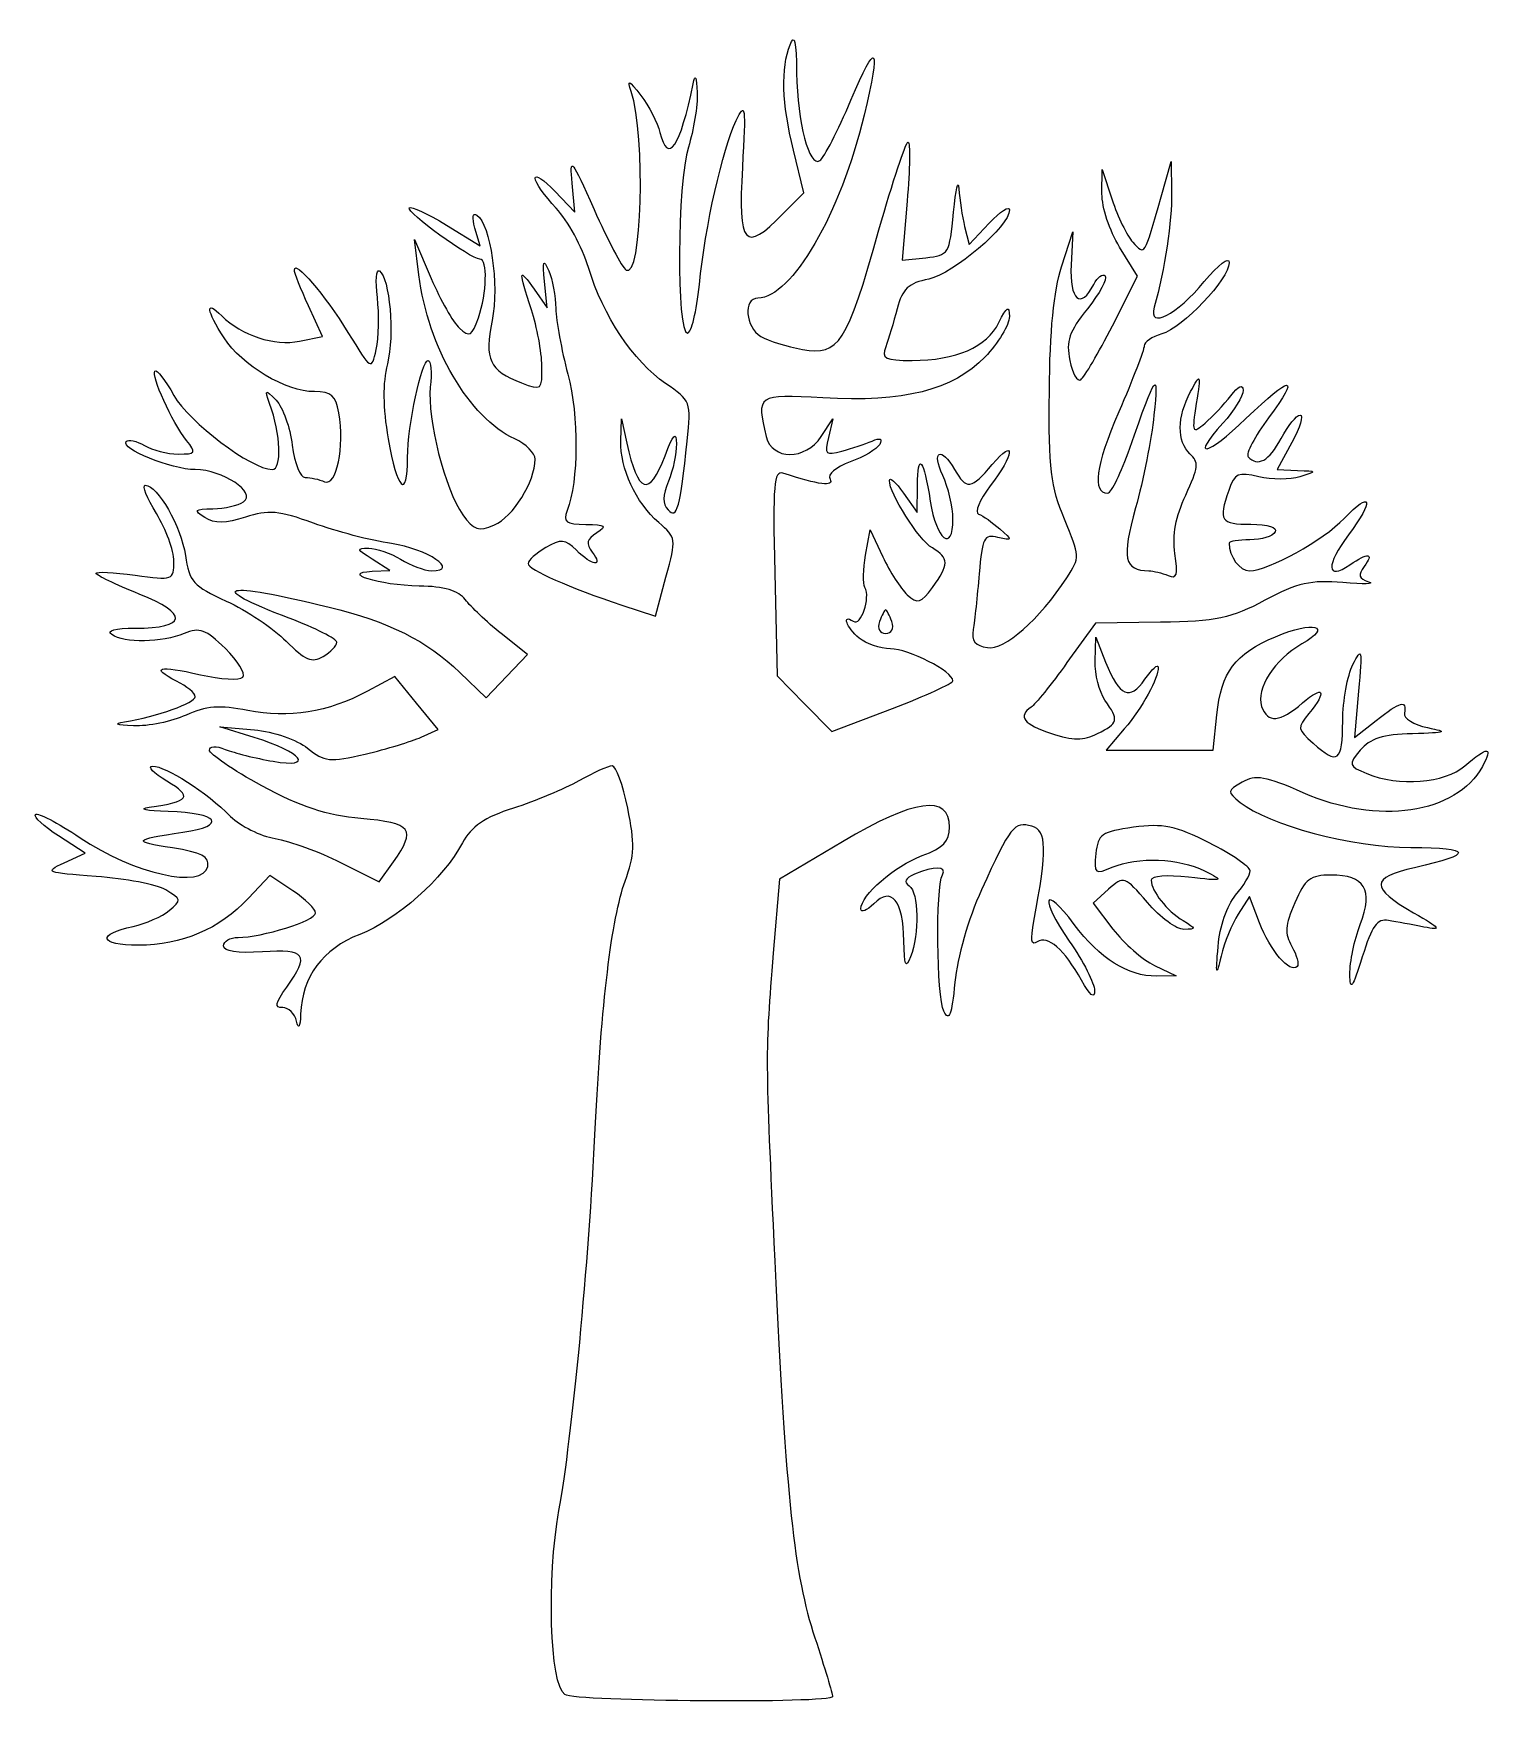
# Model space of a CAD drawing. Header units: centimetres. Extents: x -13.2 to 3.1, y -11.6 to 7.1.
import ezdxf

# ---------------------------------------------------------------- set-up
doc = ezdxf.new("R2010")
doc.units = ezdxf.units.CM
doc.header["$MEASUREMENT"] = 0
doc.layers.add('Layer 1', color=7, linetype='Continuous')

msp = doc.modelspace()

# ---------------------------------------------------------------- linework, layer by layer
at = {"layer": 'Layer 1'}
for points, knots in [([(-4.30836, -11.4746), (-4.30836, -11.44419), (-4.39742, -11.14754), (-4.50627, -10.81537), (-4.50627, -10.81537), (-4.74059, -10.10034), (-4.826, -9.29738), (-4.95406, -6.60597), (-4.95406, -6.60597), (-5.06309, -4.31445), (-5.06327, -4.27788), (-4.97076, -3.16582), (-4.97076, -3.16582), (-4.97076, -3.16582), (-4.90203, -2.33962), (-4.90203, -2.33962), (-4.90203, -2.33962), (-4.90203, -2.33962), (-4.1969, -1.9197), (-4.1969, -1.9197), (-4.1969, -1.9197), (-3.39608, -1.4428), (-3.0023, -1.389), (-3.0023, -1.75648), (-3.0023, -1.75648), (-3.0023, -1.91522), (-3.06999, -1.98624), (-3.30664, -2.0758), (-3.30664, -2.0758), (-3.61854, -2.19383), (-3.99175, -2.51761), (-3.99175, -2.67018), (-3.99175, -2.67018), (-3.99175, -2.71718), (-3.92715, -2.69127), (-3.84819, -2.61262), (-3.84819, -2.61262), (-3.64954, -2.41472), (-3.51839, -2.57689), (-3.51125, -3.02923), (-3.51125, -3.02923), (-3.50688, -3.30616), (-3.49105, -3.34461), (-3.43766, -3.20785), (-3.43766, -3.20785), (-3.33663, -2.94906), (-3.3451, -2.48663), (-3.45219, -2.41378), (-3.45219, -2.41378), (-3.5166, -2.36996), (-3.49804, -2.32942), (-3.39282, -2.28406), (-3.39282, -2.28406), (-3.17309, -2.18934), (-3.02486, -2.19218), (-3.07981, -2.29005), (-3.07981, -2.29005), (-3.15891, -2.43093), (-3.14597, -3.65349), (-3.06367, -3.81538), (-3.06367, -3.81538), (-3.00382, -3.93311), (-2.97664, -3.86067), (-2.94198, -3.49105), (-2.94198, -3.49105), (-2.91593, -3.21322), (-2.7918, -2.78324), (-2.64374, -2.458), (-2.64374, -2.458), (-2.31836, -1.74324), (-2.27748, -1.69154), (-2.08201, -1.74781), (-2.08201, -1.74781), (-1.91196, -1.79676), (-1.9073, -2.00155), (-2.05795, -2.80635), (-2.05795, -2.80635), (-2.09847, -3.02284), (-2.08833, -3.08493), (-2.02002, -3.03846), (-2.02002, -3.03846), (-1.90512, -2.96029), (-1.71715, -3.12399), (-1.52539, -3.46924), (-1.52539, -3.46924), (-1.43124, -3.63875), (-1.3801, -3.67938), (-1.37991, -3.58483), (-1.37991, -3.58483), (-1.37975, -3.50464), (-1.50672, -3.25573), (-1.66207, -3.03169), (-1.66207, -3.03169), (-2.00051, -2.54363), (-1.95375, -2.38217), (-1.60777, -2.8442), (-1.60777, -2.8442), (-1.32378, -3.22345), (-1.00089, -3.42703), (-0.69094, -3.42226), (-0.69094, -3.42226), (-0.69094, -3.42226), (-0.46933, -3.41885), (-0.46933, -3.41885), (-0.46933, -3.41885), (-0.46933, -3.41885), (-0.71072, -3.30311), (-0.71072, -3.30311), (-0.71072, -3.30311), (-0.84348, -3.23945), (-1.05212, -3.05655), (-1.17434, -2.89665), (-1.17434, -2.89665), (-1.17434, -2.89665), (-1.39657, -2.60593), (-1.39657, -2.60593), (-1.39657, -2.60593), (-1.39657, -2.60593), (-1.22297, -2.45119), (-1.22297, -2.45119), (-1.22297, -2.45119), (-1.05323, -2.29989), (-1.04359, -2.30319), (-0.78958, -2.59967), (-0.78958, -2.59967), (-0.64669, -2.76644), (-0.46275, -2.90169), (-0.38082, -2.90024), (-0.38082, -2.90024), (-0.24041, -2.89774), (-0.24095, -2.89211), (-0.39017, -2.80228), (-0.39017, -2.80228), (-0.57201, -2.6928), (-0.74637, -2.47205), (-0.74637, -2.35131), (-0.74637, -2.35131), (-0.74637, -2.30367), (-0.57044, -2.28891), (-0.3308, -2.31645), (-0.3308, -2.31645), (0.06929, -2.36243), (0.07592, -2.35978), (-0.1527, -2.24539), (-0.1527, -2.24539), (-0.43673, -2.10327), (-0.89464, -2.08569), (-1.18183, -2.20589), (-1.18183, -2.20589), (-1.37801, -2.28799), (-1.38868, -2.27912), (-1.36508, -2.05341), (-1.36508, -2.05341), (-1.34239, -1.83636), (-1.30269, -1.80859), (-0.94425, -1.75902), (-0.94425, -1.75902), (-0.61694, -1.71376), (-0.47042, -1.7439), (-0.0973, -1.93328), (-0.0973, -1.93328), (0.15084, -2.05923), (0.35566, -2.19896), (0.35784, -2.24379), (0.35784, -2.24379), (0.36003, -2.28862), (0.28765, -2.4122), (0.19701, -2.5184), (0.19701, -2.5184), (0.0989, -2.63335), (0.01945, -2.86482), (0.00068, -3.09037), (0.00068, -3.09037), (-0.02646, -3.41651), (-0.02175, -3.43153), (0.03448, -3.19829), (0.03448, -3.19829), (0.07041, -3.04927), (0.15638, -2.83842), (0.22553, -2.72975), (0.22553, -2.72975), (0.22553, -2.72975), (0.35126, -2.53216), (0.35126, -2.53216), (0.35126, -2.53216), (0.35126, -2.53216), (0.46301, -2.82644), (0.46301, -2.82644), (0.46301, -2.82644), (0.57888, -3.13156), (0.80849, -3.39869), (0.88372, -3.31588), (0.88372, -3.31588), (0.90745, -3.28976), (0.88133, -3.18812), (0.82567, -3.09001), (0.82567, -3.09001), (0.74141, -2.94149), (0.7469, -2.85987), (0.85848, -2.6023), (0.85848, -2.6023), (0.97312, -2.33768), (1.03132, -2.29296), (1.26112, -2.29296), (1.26112, -2.29296), (1.64249, -2.29296), (1.7378, -2.45312), (1.58927, -2.8444), (1.58927, -2.8444), (1.52366, -3.01725), (1.47154, -3.26776), (1.47344, -3.40109), (1.47344, -3.40109), (1.47622, -3.59517), (1.50383, -3.55665), (1.61196, -3.20784), (1.61196, -3.20784), (1.72045, -2.85788), (1.77816, -2.77768), (1.90533, -2.80012), (1.90533, -2.80012), (1.9924, -2.81549), (2.1705, -2.84846), (2.30111, -2.87339), (2.30111, -2.87339), (2.50774, -2.91284), (2.49284, -2.89224), (2.18633, -2.71475), (2.18633, -2.71475), (1.6981, -2.43204), (1.70052, -2.3251), (2.19774, -2.2107), (2.19774, -2.2107), (2.86365, -2.05749), (2.85056, -1.98824), (2.15502, -1.9848), (2.15502, -1.9848), (1.49578, -1.98154), (0.56434, -1.73521), (0.24858, -1.48063), (0.24858, -1.48063), (0.09907, -1.36009), (0.09955, -1.35523), (0.2712, -1.25411), (0.2712, -1.25411), (0.41698, -1.16823), (0.53198, -1.18837), (0.952, -1.37334), (0.952, -1.37334), (1.78474, -1.74006), (2.66328, -1.61154), (2.9548, -1.08036), (2.9548, -1.08036), (3.0801, -0.85204), (3.01609, -0.84968), (2.75805, -1.07311), (2.75805, -1.07311), (2.53477, -1.26644), (2.01742, -1.30654), (1.66256, -1.15803), (1.66256, -1.15803), (1.45566, -1.07144), (1.45343, -1.06338), (1.59052, -0.89663), (1.59052, -0.89663), (1.69637, -0.76788), (1.84343, -0.7217), (2.17484, -0.71311), (2.17484, -0.71311), (2.55814, -0.70318), (2.58044, -0.69402), (2.34067, -0.64497), (2.34067, -0.64497), (2.18488, -0.61311), (2.07229, -0.54185), (2.08341, -0.48218), (2.08341, -0.48218), (2.11155, -0.33127), (2.04283, -0.34946), (1.76645, -0.56609), (1.76645, -0.56609), (1.76645, -0.56609), (1.524, -0.75613), (1.524, -0.75613), (1.524, -0.75613), (1.524, -0.75613), (1.57125, -0.23935), (1.57125, -0.23935), (1.57125, -0.23935), (1.6147, 0.23591), (1.60958, 0.25993), (1.50745, 0.0596), (1.50745, 0.0596), (1.44637, -0.06021), (1.39514, -0.34447), (1.3936, -0.5721), (1.3936, -0.5721), (1.39051, -1.02827), (1.34004, -1.06621), (1.06384, -0.82002), (1.06384, -0.82002), (0.88586, -0.66138), (0.88373, -0.64668), (1.01549, -0.48642), (1.01549, -0.48642), (1.22292, -0.23412), (1.18109, -0.1651), (0.94476, -0.36973), (0.94476, -0.36973), (0.69332, -0.58744), (0.55395, -0.5989), (0.48717, -0.40734), (0.48717, -0.40734), (0.41875, -0.21107), (0.62787, 0.1134), (0.93639, 0.28967), (0.93639, 0.28967), (1.28849, 0.49084), (1.07108, 0.55092), (0.64269, 0.37083), (0.64269, 0.37083), (0.19067, 0.18081), (0.0347, -0.02676), (-0.01409, -0.50321), (-0.01409, -0.50321), (-0.01409, -0.50321), (-0.0546, -0.89884), (-0.0546, -0.89884), (-0.0546, -0.89884), (-0.0546, -0.89884), (-0.65278, -0.89884), (-0.65278, -0.89884), (-0.65278, -0.89884), (-0.65278, -0.89884), (-1.25096, -0.89884), (-1.25096, -0.89884), (-1.25096, -0.89884), (-1.25096, -0.89884), (-1.04793, -0.65923), (-1.04793, -0.65923), (-1.04793, -0.65923), (-0.84076, -0.41473), (-0.66585, -0.0956), (-0.66901, 0.0321), (-0.66901, 0.0321), (-0.66998, 0.07119), (-0.73633, 0.00932), (-0.81646, -0.1054), (-0.81646, -0.1054), (-0.98713, -0.34974), (-1.1027, -0.29895), (-1.2567, 0.08806), (-1.2567, 0.08806), (-1.2567, 0.08806), (-1.36673, 0.36457), (-1.36673, 0.36457), (-1.36673, 0.36457), (-1.36673, 0.36457), (-1.37319, 0.09805), (-1.37319, 0.09805), (-1.37319, 0.09805), (-1.37674, -0.04854), (-1.32735, -0.24459), (-1.26343, -0.33761), (-1.26343, -0.33761), (-1.10555, -0.56738), (-1.11148, -0.59407), (-1.34652, -0.71196), (-1.34652, -0.71196), (-1.50303, -0.79046), (-1.62346, -0.7905), (-1.86103, -0.71215), (-1.86103, -0.71215), (-2.17331, -0.60916), (-2.2412, -0.52108), (-2.08842, -0.41715), (-2.08842, -0.41715), (-2.04289, -0.38618), (-1.86293, -0.16209), (-1.6885, 0.08081), (-1.6885, 0.08081), (-1.6885, 0.08081), (-1.37135, 0.52247), (-1.37135, 0.52247), (-1.37135, 0.52247), (-1.37135, 0.52247), (-0.64331, 0.53192), (-0.64331, 0.53192), (-0.64331, 0.53192), (-0.02279, 0.53997), (0.14958, 0.57627), (0.52385, 0.7777), (0.52385, 0.7777), (0.88432, 0.97171), (1.04027, 1.00708), (1.39456, 0.97522), (1.39456, 0.97522), (1.63193, 0.95387), (1.76192, 0.95806), (1.68342, 0.98452), (1.68342, 0.98452), (1.57024, 1.02267), (1.55996, 1.05818), (1.63375, 1.15605), (1.63375, 1.15605), (1.74783, 1.30736), (1.67792, 1.31508), (1.47248, 1.17385), (1.47248, 1.17385), (1.21, 0.99341), (1.2028, 1.16808), (1.45865, 1.50974), (1.45865, 1.50974), (1.7491, 1.89762), (1.71743, 2.01578), (1.40977, 1.69212), (1.40977, 1.69212), (1.17833, 1.44865), (0.56562, 1.11028), (0.35047, 1.10711), (0.35047, 1.10711), (0.24254, 1.10553), (0.12432, 1.26766), (0.12432, 1.41728), (0.12432, 1.41728), (0.12432, 1.43732), (0.22908, 1.45372), (0.35711, 1.45372), (0.35711, 1.45372), (0.48515, 1.45372), (0.61192, 1.49293), (0.63883, 1.54085), (0.63883, 1.54085), (0.66837, 1.59347), (0.5605, 1.62798), (0.36646, 1.62798), (0.36646, 1.62798), (0.02571, 1.62798), (0.00164, 1.66487), (0.1196, 2.0064), (0.1196, 2.0064), (0.18528, 2.19655), (0.22485, 2.21447), (0.45601, 2.15874), (0.45601, 2.15874), (0.6001, 2.124), (0.80704, 2.12369), (0.91588, 2.15804), (0.91588, 2.15804), (1.11264, 2.22016), (1.11249, 2.22057), (0.88827, 2.2292), (0.88827, 2.2292), (0.88827, 2.2292), (0.66277, 2.23789), (0.66277, 2.23789), (0.66277, 2.23789), (0.66277, 2.23789), (0.82623, 2.54285), (0.82623, 2.54285), (0.82623, 2.54285), (0.91613, 2.71058), (0.95729, 2.84781), (0.91768, 2.84781), (0.91768, 2.84781), (0.87807, 2.84781), (0.78255, 2.73018), (0.70539, 2.58641), (0.70539, 2.58641), (0.56955, 2.33328), (0.44379, 2.26378), (0.3361, 2.38233), (0.3361, 2.38233), (0.30746, 2.41385), (0.41077, 2.6099), (0.56567, 2.81799), (0.56567, 2.81799), (0.92802, 3.30475), (0.82333, 3.30039), (0.31137, 2.80741), (0.31137, 2.80741), (-0.12623, 2.38604), (-0.31634, 2.34934), (0.0548, 2.75788), (0.0548, 2.75788), (0.1801, 2.89581), (0.28183, 3.06069), (0.28087, 3.12428), (0.28087, 3.12428), (0.27976, 3.19713), (0.22852, 3.17404), (0.14235, 3.06187), (0.14235, 3.06187), (0.06713, 2.96395), (-0.06233, 2.82672), (-0.14535, 2.75691), (-0.14535, 2.75691), (-0.28942, 2.63575), (-0.29387, 2.64584), (-0.24311, 2.97851), (-0.24311, 2.97851), (-0.19151, 3.31671), (-0.1934, 3.32058), (-0.30704, 3.10921), (-0.30704, 3.10921), (-0.45796, 2.8285), (-0.46051, 2.54872), (-0.31337, 2.4143), (-0.31337, 2.4143), (-0.21189, 2.32159), (-0.21802, 2.26258), (-0.36119, 1.95365), (-0.36119, 1.95365), (-0.4748, 1.70852), (-0.51185, 1.50739), (-0.48142, 1.30099), (-0.48142, 1.30099), (-0.44549, 1.05726), (-0.45965, 1.01203), (-0.5588, 1.05391), (-0.5588, 1.05391), (-0.62555, 1.08211), (-0.72178, 1.10578), (-0.77264, 1.10651), (-0.77264, 1.10651), (-1.05071, 1.11052), (-1.07897, 1.24513), (-0.92072, 1.81186), (-0.92072, 1.81186), (-0.83522, 2.11806), (-0.74317, 2.58424), (-0.71616, 2.84781), (-0.71616, 2.84781), (-0.6632, 3.36471), (-0.68899, 3.3293), (-0.9859, 2.4775), (-0.9859, 2.4775), (-1.08195, 2.20195), (-1.19313, 1.97649), (-1.23298, 1.97649), (-1.23298, 1.97649), (-1.41183, 1.97649), (-1.37099, 2.27461), (-1.10886, 2.88266), (-1.10886, 2.88266), (-0.95302, 3.24415), (-0.82552, 3.57598), (-0.82552, 3.62007), (-0.82552, 3.62007), (-0.82552, 3.66416), (-0.73715, 3.72465), (-0.62914, 3.75449), (-0.62914, 3.75449), (-0.39554, 3.81903), (0.12435, 4.36793), (0.12435, 4.55003), (0.12435, 4.55003), (0.12435, 4.62266), (0.00396, 4.53139), (-0.15383, 4.33913), (-0.15383, 4.33913), (-0.45895, 3.96736), (-0.78188, 3.80216), (-0.71297, 4.05309), (-0.71297, 4.05309), (-0.5961, 4.47869), (-0.51343, 5.02237), (-0.51865, 5.33106), (-0.51865, 5.33106), (-0.51865, 5.33106), (-0.52454, 5.67959), (-0.52454, 5.67959), (-0.52454, 5.67959), (-0.52454, 5.67959), (-0.63538, 5.2875), (-0.63538, 5.2875), (-0.63538, 5.2875), (-0.82609, 4.61291), (-0.81573, 4.62948), (-0.95248, 4.78), (-0.95248, 4.78), (-1.01911, 4.85335), (-1.1231, 5.06616), (-1.18356, 5.25291), (-1.18356, 5.25291), (-1.18356, 5.25291), (-1.29349, 5.59246), (-1.29349, 5.59246), (-1.29349, 5.59246), (-1.29349, 5.59246), (-1.29697, 5.32144), (-1.29697, 5.32144), (-1.29697, 5.32144), (-1.29892, 5.16971), (-1.21217, 4.90723), (-1.0999, 4.72512), (-1.0999, 4.72512), (-1.0999, 4.72512), (-0.89935, 4.39982), (-0.89935, 4.39982), (-0.89935, 4.39982), (-0.89935, 4.39982), (-1.18098, 3.84547), (-1.18098, 3.84547), (-1.18098, 3.84547), (-1.33588, 3.54058), (-1.49446, 3.26945), (-1.5334, 3.24297), (-1.5334, 3.24297), (-1.57233, 3.21648), (-1.6279, 3.31365), (-1.65688, 3.45888), (-1.65688, 3.45888), (-1.70033, 3.67666), (-1.66592, 3.77768), (-1.46055, 4.03515), (-1.46055, 4.03515), (-1.32359, 4.20686), (-1.23421, 4.37231), (-1.26193, 4.40282), (-1.26193, 4.40282), (-1.28965, 4.43333), (-1.34704, 4.39), (-1.38948, 4.30654), (-1.38948, 4.30654), (-1.53398, 4.02231), (-1.66196, 4.13328), (-1.64154, 4.5251), (-1.64154, 4.5251), (-1.64154, 4.5251), (-1.62224, 4.89541), (-1.62224, 4.89541), (-1.62224, 4.89541), (-1.62224, 4.89541), (-1.74968, 4.50332), (-1.74968, 4.50332), (-1.74968, 4.50332), (-1.83613, 4.23733), (-1.87984, 3.78896), (-1.88558, 3.10921), (-1.88558, 3.10921), (-1.89289, 2.24306), (-1.86999, 2.0498), (-1.71666, 1.68394), (-1.71666, 1.68394), (-1.54123, 1.26534), (-1.54094, 1.25815), (-1.69003, 1.03045), (-1.69003, 1.03045), (-1.99957, 0.5577), (-2.3848, 0.21824), (-2.57762, 0.24832), (-2.57762, 0.24832), (-2.7156, 0.26984), (-2.7573, 0.32333), (-2.73621, 0.45174), (-2.73621, 0.45174), (-2.72047, 0.54756), (-2.6907, 0.82726), (-2.67005, 1.07329), (-2.67005, 1.07329), (-2.63615, 1.47718), (-2.61587, 1.51674), (-2.4612, 1.4807), (-2.4612, 1.4807), (-2.29552, 1.44209), (-2.29481, 1.44518), (-2.43964, 1.5748), (-2.43964, 1.5748), (-2.522, 1.64851), (-2.62828, 1.72309), (-2.67582, 1.74054), (-2.67582, 1.74054), (-2.7244, 1.75837), (-2.6675, 1.8962), (-2.54586, 2.05533), (-2.54586, 2.05533), (-2.27703, 2.40701), (-2.25815, 2.60946), (-2.52358, 2.29419), (-2.52358, 2.29419), (-2.75632, 2.01776), (-2.81499, 2.00991), (-2.94435, 2.2379), (-2.94435, 2.2379), (-3.09415, 2.50193), (-3.20703, 2.44643), (-3.07725, 2.17255), (-3.07725, 2.17255), (-3.0148, 2.04076), (-2.96348, 1.82184), (-2.96321, 1.68606), (-2.96321, 1.68606), (-2.96242, 1.30458), (-3.14926, 1.45232), (-3.21659, 1.88646), (-3.21659, 1.88646), (-3.29037, 2.36222), (-3.35798, 2.44217), (-3.36026, 2.05637), (-3.36026, 2.05637), (-3.36026, 2.05637), (-3.36202, 1.75867), (-3.36202, 1.75867), (-3.36202, 1.75867), (-3.36202, 1.75867), (-3.51681, 1.9765), (-3.51681, 1.9765), (-3.51681, 1.9765), (-3.60194, 2.09631), (-3.67239, 2.15975), (-3.67336, 2.11748), (-3.67336, 2.11748), (-3.67666, 1.9735), (-3.34484, 1.45179), (-3.19311, 1.36241), (-3.19311, 1.36241), (-3.00392, 1.25096), (-3.00359, 1.17654), (-3.19112, 0.92161), (-3.19112, 0.92161), (-3.32175, 0.74403), (-3.35696, 0.73391), (-3.47353, 0.8404), (-3.47353, 0.8404), (-3.54677, 0.90731), (-3.67004, 1.09796), (-3.74746, 1.26407), (-3.74746, 1.26407), (-3.74746, 1.26407), (-3.88822, 1.56608), (-3.88822, 1.56608), (-3.88822, 1.56608), (-3.88822, 1.56608), (-3.93963, 1.28311), (-3.93963, 1.28311), (-3.93963, 1.28311), (-3.96791, 1.12748), (-3.97109, 0.96461), (-3.94671, 0.92118), (-3.94671, 0.92118), (-3.88121, 0.80452), (-3.99105, 0.48449), (-4.0766, 0.54269), (-4.0766, 0.54269), (-4.20867, 0.63254), (-4.15362, 0.47387), (-4.01153, 0.35514), (-4.01153, 0.35514), (-3.93534, 0.29148), (-3.77794, 0.23814), (-3.66175, 0.23662), (-3.66175, 0.23662), (-3.45721, 0.23394), (-2.96424, -0.01897), (-2.96323, -0.12174), (-2.96323, -0.12174), (-2.96291, -0.14958), (-3.26747, -0.2886), (-3.63992, -0.43066), (-3.63992, -0.43066), (-3.63992, -0.43066), (-4.31711, -0.68895), (-4.31711, -0.68895), (-4.31711, -0.68895), (-4.31711, -0.68895), (-4.6227, -0.3784), (-4.6227, -0.3784), (-4.6227, -0.3784), (-4.6227, -0.3784), (-4.92829, -0.06785), (-4.92829, -0.06785), (-4.92829, -0.06785), (-4.92829, -0.06785), (-4.95473, 1.0841), (-4.95473, 1.0841), (-4.95473, 1.0841), (-4.9775, 2.07598), (-4.96467, 2.2307), (-4.86244, 2.19753), (-4.86244, 2.19753), (-4.45765, 2.0662), (-4.28844, 2.04478), (-4.33685, 2.131), (-4.33685, 2.131), (-4.36715, 2.18497), (-4.27317, 2.26588), (-4.11229, 2.32433), (-4.11229, 2.32433), (-3.96012, 2.37961), (-3.81147, 2.46785), (-3.78195, 2.52042), (-3.78195, 2.52042), (-3.74694, 2.58278), (-3.77663, 2.59558), (-3.86736, 2.55726), (-3.86736, 2.55726), (-3.94385, 2.52495), (-4.09611, 2.47374), (-4.20572, 2.44346), (-4.20572, 2.44346), (-4.3853, 2.39385), (-4.40001, 2.40897), (-4.35448, 2.59631), (-4.35448, 2.59631), (-4.35448, 2.59631), (-4.30395, 2.80422), (-4.30395, 2.80422), (-4.30395, 2.80422), (-4.30395, 2.80422), (-4.43453, 2.60817), (-4.43453, 2.60817), (-4.43453, 2.60817), (-4.61296, 2.34029), (-4.98478, 2.34029), (-5.05, 2.60817), (-5.05, 2.60817), (-5.16322, 3.07323), (-5.15188, 3.08094), (-4.41741, 3.03851), (-4.41741, 3.03851), (-3.51524, 2.98639), (-2.96251, 3.12603), (-2.60599, 3.49615), (-2.60599, 3.49615), (-2.45389, 3.65405), (-2.33087, 3.85703), (-2.33262, 3.94722), (-2.33262, 3.94722), (-2.33516, 4.07874), (-2.35829, 4.0656), (-2.44948, 3.88082), (-2.44948, 3.88082), (-2.58375, 3.60875), (-2.92962, 3.4577), (-3.41833, 3.4577), (-3.41833, 3.4577), (-3.72319, 3.4577), (-3.76348, 3.47844), (-3.71456, 3.61018), (-3.71456, 3.61018), (-3.68341, 3.69404), (-3.62556, 3.88585), (-3.586, 4.03642), (-3.586, 4.03642), (-3.52771, 4.25826), (-3.46089, 4.32116), (-3.23366, 4.36809), (-3.23366, 4.36809), (-2.95566, 4.4255), (-2.32945, 4.95984), (-2.32945, 5.13964), (-2.32945, 5.13964), (-2.32945, 5.19095), (-2.43159, 5.12521), (-2.55644, 4.99355), (-2.55644, 4.99355), (-2.55644, 4.99355), (-2.78343, 4.75417), (-2.78343, 4.75417), (-2.78343, 4.75417), (-2.78343, 4.75417), (-2.83241, 4.95547), (-2.83241, 4.95547), (-2.83241, 4.95547), (-2.85935, 5.06618), (-2.88768, 5.25479), (-2.89537, 5.3746), (-2.89537, 5.3746), (-2.90306, 5.49441), (-2.93026, 5.37678), (-2.95582, 5.1132), (-2.95582, 5.1132), (-3.00117, 4.64544), (-3.00861, 4.63331), (-3.26681, 4.60608), (-3.26681, 4.60608), (-3.26681, 4.60608), (-3.53134, 4.57818), (-3.53134, 4.57818), (-3.53134, 4.57818), (-3.53134, 4.57818), (-3.47519, 5.23779), (-3.47519, 5.23779), (-3.47519, 5.23779), (-3.44431, 5.60057), (-3.43981, 5.8974), (-3.46519, 5.8974), (-3.46519, 5.8974), (-3.49057, 5.8974), (-3.63649, 5.4563), (-3.78944, 4.91717), (-3.78944, 4.91717), (-4.15332, 3.63456), (-4.23354, 3.50941), (-4.64529, 3.58188), (-4.64529, 3.58188), (-4.81916, 3.61249), (-5.0282, 3.67686), (-5.10981, 3.72495), (-5.10981, 3.72495), (-5.28501, 3.82816), (-5.30964, 4.15477), (-5.14223, 4.15477), (-5.14223, 4.15477), (-4.76523, 4.15477), (-4.21577, 5.10231), (-3.95589, 6.2006), (-3.95589, 6.2006), (-3.76784, 6.99534), (-3.81344, 7.04672), (-4.10336, 6.36675), (-4.10336, 6.36675), (-4.2487, 6.02586), (-4.40424, 5.72204), (-4.44901, 5.69158), (-4.44901, 5.69158), (-4.56912, 5.60987), (-4.70334, 6.11506), (-4.70969, 6.6728), (-4.70969, 6.6728), (-4.71372, 7.02595), (-4.73405, 7.11265), (-4.78328, 6.98654), (-4.78328, 6.98654), (-4.88671, 6.72159), (-4.87462, 6.33399), (-4.74651, 5.80747), (-4.74651, 5.80747), (-4.74651, 5.80747), (-4.63058, 5.33104), (-4.63058, 5.33104), (-4.63058, 5.33104), (-4.63058, 5.33104), (-4.86649, 5.09143), (-4.86649, 5.09143), (-4.86649, 5.09143), (-5.29265, 4.65858), (-5.36582, 4.74346), (-5.31652, 5.61347), (-5.31652, 5.61347), (-5.27722, 6.30679), (-5.28339, 6.35402), (-5.3853, 6.13992), (-5.3853, 6.13992), (-5.53917, 5.81666), (-5.73209, 4.9581), (-5.79747, 4.3056), (-5.79747, 4.3056), (-5.82739, 4.00699), (-5.8875, 3.76268), (-5.93103, 3.76268), (-5.93103, 3.76268), (-6.05461, 3.76268), (-6.04541, 5.44753), (-5.91967, 5.84301), (-5.91967, 5.84301), (-5.86062, 6.02874), (-5.81643, 6.30321), (-5.82148, 6.45293), (-5.82148, 6.45293), (-5.8274, 6.6284), (-5.8433, 6.66322), (-5.86622, 6.55089), (-5.86622, 6.55089), (-6.01076, 5.84244), (-6.14929, 5.63998), (-6.23884, 6.00632), (-6.23884, 6.00632), (-6.2652, 6.11415), (-6.36142, 6.30039), (-6.45268, 6.4202), (-6.45268, 6.4202), (-6.58626, 6.59557), (-6.60718, 6.60406), (-6.56004, 6.46377), (-6.56004, 6.46377), (-6.39271, 5.96577), (-6.43851, 4.34725), (-6.61651, 4.46835), (-6.61651, 4.46835), (-6.66142, 4.4989), (-6.82234, 4.80353), (-6.97413, 5.14531), (-6.97413, 5.14531), (-7.22654, 5.71366), (-7.24753, 5.73887), (-7.21997, 5.4405), (-7.21997, 5.4405), (-7.21997, 5.4405), (-7.18985, 5.11428), (-7.18985, 5.11428), (-7.18985, 5.11428), (-7.18985, 5.11428), (-7.41137, 5.34789), (-7.41137, 5.34789), (-7.41137, 5.34789), (-7.5332, 5.47638), (-7.63289, 5.54229), (-7.63289, 5.49437), (-7.63289, 5.49437), (-7.63289, 5.44645), (-7.52698, 5.29555), (-7.39754, 5.15904), (-7.39754, 5.15904), (-7.2681, 5.02253), (-7.1058, 4.72396), (-7.03688, 4.49554), (-7.03688, 4.49554), (-6.87417, 3.9563), (-6.5334, 3.44458), (-6.17436, 3.20032), (-6.17436, 3.20032), (-5.89234, 3.00846), (-5.88871, 2.99875), (-5.93411, 2.55636), (-5.93411, 2.55636), (-6.0106, 1.81092), (-6.04748, 1.67771), (-6.14701, 1.78727), (-6.14701, 1.78727), (-6.21218, 1.85901), (-6.21103, 1.94368), (-6.14262, 2.10893), (-6.14262, 2.10893), (-6.09156, 2.23229), (-6.05162, 2.4196), (-6.05386, 2.52517), (-6.05386, 2.52517), (-6.05693, 2.6696), (-6.08842, 2.63623), (-6.18106, 2.39037), (-6.18106, 2.39037), (-6.35656, 1.92463), (-6.48526, 1.96826), (-6.6084, 2.53524), (-6.6084, 2.53524), (-6.6084, 2.53524), (-6.66682, 2.80424), (-6.66682, 2.80424), (-6.66682, 2.80424), (-6.66682, 2.80424), (-6.67492, 2.5603), (-6.67492, 2.5603), (-6.67492, 2.5603), (-6.68515, 2.25228), (-6.50675, 1.86786), (-6.25069, 1.64614), (-6.25069, 1.64614), (-6.05481, 1.47653), (-6.05394, 1.46991), (-6.17066, 1.03728), (-6.17066, 1.03728), (-6.17066, 1.03728), (-6.28866, 0.59989), (-6.28866, 0.59989), (-6.28866, 0.59989), (-6.28866, 0.59989), (-6.66394, 0.72359), (-6.66394, 0.72359), (-6.66394, 0.72359), (-7.24529, 0.91522), (-7.71205, 1.12266), (-7.71205, 1.1894), (-7.71205, 1.1894), (-7.71205, 1.22271), (-7.62335, 1.30223), (-7.51493, 1.3661), (-7.51493, 1.3661), (-7.34498, 1.46622), (-7.29776, 1.46225), (-7.17229, 1.33726), (-7.17229, 1.33726), (-6.99471, 1.16036), (-6.86536, 1.14488), (-6.99435, 1.31596), (-6.99435, 1.31596), (-7.068, 1.41364), (-7.05756, 1.45885), (-6.94468, 1.53114), (-6.94468, 1.53114), (-6.82417, 1.60831), (-6.84342, 1.62307), (-7.06749, 1.6253), (-7.06749, 1.6253), (-7.28962, 1.62751), (-7.32364, 1.65297), (-7.27483, 1.78043), (-7.27483, 1.78043), (-7.14656, 2.11546), (-7.14325, 2.83464), (-7.26782, 3.30632), (-7.26782, 3.30632), (-7.338, 3.57207), (-7.39793, 3.9011), (-7.40099, 4.03749), (-7.40099, 4.03749), (-7.40405, 4.17388), (-7.43994, 4.36389), (-7.48074, 4.45974), (-7.48074, 4.45974), (-7.54027, 4.59956), (-7.54943, 4.57598), (-7.52708, 4.34043), (-7.52708, 4.34043), (-7.52708, 4.34043), (-7.49923, 4.04685), (-7.49923, 4.04685), (-7.49923, 4.04685), (-7.49923, 4.04685), (-7.64346, 4.2533), (-7.64346, 4.2533), (-7.64346, 4.2533), (-7.81801, 4.50314), (-7.82199, 4.47395), (-7.67476, 4.02409), (-7.67476, 4.02409), (-7.61202, 3.8324), (-7.55913, 3.55017), (-7.55722, 3.39692), (-7.55722, 3.39692), (-7.55384, 3.12599), (-7.5602, 3.12075), (-7.78662, 3.20763), (-7.78662, 3.20763), (-8.14464, 3.34501), (-8.20315, 3.46967), (-8.11412, 3.90547), (-8.11412, 3.90547), (-8.03313, 4.30195), (-8.13089, 4.97765), (-8.28436, 5.08206), (-8.28436, 5.08206), (-8.33257, 5.11486), (-8.34047, 5.0595), (-8.30511, 4.93684), (-8.30511, 4.93684), (-8.30511, 4.93684), (-8.24796, 4.73862), (-8.24796, 4.73862), (-8.24796, 4.73862), (-8.24796, 4.73862), (-8.62529, 4.97077), (-8.62529, 4.97077), (-8.62529, 4.97077), (-8.83282, 5.09845), (-9.01913, 5.18475), (-9.0393, 5.16254), (-9.0393, 5.16254), (-9.07975, 5.11801), (-8.3525, 4.59045), (-8.25065, 4.59045), (-8.25065, 4.59045), (-8.16158, 4.59045), (-8.17126, 4.21168), (-8.26746, 3.93316), (-8.26746, 3.93316), (-8.33785, 3.72937), (-8.36425, 3.71502), (-8.47822, 3.81857), (-8.47822, 3.81857), (-8.54988, 3.88368), (-8.69218, 4.133), (-8.79444, 4.37261), (-8.79444, 4.37261), (-8.79444, 4.37261), (-8.98036, 4.80827), (-8.98036, 4.80827), (-8.98036, 4.80827), (-8.98036, 4.80827), (-8.932, 4.41618), (-8.932, 4.41618), (-8.932, 4.41618), (-8.83178, 3.60355), (-8.37071, 2.81455), (-7.85998, 2.58168), (-7.85998, 2.58168), (-7.73509, 2.52474), (-7.63291, 2.42214), (-7.63291, 2.35369), (-7.63291, 2.35369), (-7.63291, 2.10757), (-7.88209, 1.70588), (-8.08832, 1.61958), (-8.08832, 1.61958), (-8.26724, 1.5447), (-8.31995, 1.56153), (-8.44098, 1.73224), (-8.44098, 1.73224), (-8.64004, 2.013), (-8.84192, 2.80678), (-8.80435, 3.161), (-8.80435, 3.161), (-8.78704, 3.32421), (-8.79712, 3.45774), (-8.82674, 3.45774), (-8.82674, 3.45774), (-8.90435, 3.45774), (-9.05771, 2.73786), (-9.05771, 2.37358), (-9.05771, 2.37358), (-9.05771, 1.89206), (-9.17869, 2.00807), (-9.27577, 2.58267), (-9.27577, 2.58267), (-9.33604, 2.9394), (-9.33862, 3.20075), (-9.28401, 3.41843), (-9.28401, 3.41843), (-9.20267, 3.74271), (-9.2576, 4.38035), (-9.37369, 4.45932), (-9.37369, 4.45932), (-9.4093, 4.48354), (-9.4196, 4.34888), (-9.3966, 4.16008), (-9.3966, 4.16008), (-9.37359, 3.97127), (-9.37902, 3.71045), (-9.40865, 3.58048), (-9.40865, 3.58048), (-9.46247, 3.34443), (-9.46283, 3.34465), (-9.72498, 3.77126), (-9.72498, 3.77126), (-9.98282, 4.19087), (-10.32419, 4.58882), (-10.32419, 4.46979), (-10.32419, 4.46979), (-10.32419, 4.43649), (-10.25304, 4.25573), (-10.16608, 4.0681), (-10.16608, 4.0681), (-10.16608, 4.0681), (-10.00797, 3.72695), (-10.00797, 3.72695), (-10.00797, 3.72695), (-10.00797, 3.72695), (-10.26585, 3.6737), (-10.26585, 3.6737), (-10.26585, 3.6737), (-10.54485, 3.61609), (-10.91425, 3.73624), (-11.13539, 3.95654), (-11.13539, 3.95654), (-11.32342, 4.14385), (-11.31025, 4.01982), (-11.10908, 3.70884), (-11.10908, 3.70884), (-10.91059, 3.402), (-10.41745, 3.10922), (-10.09911, 3.10922), (-10.09911, 3.10922), (-9.91027, 3.10922), (-9.86016, 3.06572), (-9.82664, 2.8727), (-9.82664, 2.8727), (-9.76043, 2.49146), (-9.85227, 2.04626), (-9.98551, 2.10254), (-9.98551, 2.10254), (-10.0483, 2.12906), (-10.1455, 2.15076), (-10.20151, 2.15076), (-10.20151, 2.15076), (-10.26104, 2.15076), (-10.3216, 2.30055), (-10.34728, 2.51127), (-10.34728, 2.51127), (-10.37144, 2.70955), (-10.45243, 2.93501), (-10.52725, 3.01228), (-10.52725, 3.01228), (-10.65347, 3.14263), (-10.65875, 3.14019), (-10.60041, 2.97851), (-10.60041, 2.97851), (-10.47443, 2.62936), (-10.45981, 2.23785), (-10.57278, 2.23871), (-10.57278, 2.23871), (-10.80308, 2.24046), (-11.50292, 2.76836), (-11.67041, 3.06668), (-11.67041, 3.06668), (-11.76709, 3.23888), (-11.86257, 3.36175), (-11.88258, 3.33972), (-11.88258, 3.33972), (-11.92849, 3.28918), (-11.69047, 2.767), (-11.52928, 2.56464), (-11.52928, 2.56464), (-11.41727, 2.42402), (-11.42458, 2.41216), (-11.62318, 2.41216), (-11.62318, 2.41216), (-11.74163, 2.41216), (-11.91049, 2.45455), (-11.99843, 2.50635), (-11.99843, 2.50635), (-12.08637, 2.55815), (-12.17854, 2.57827), (-12.20327, 2.55106), (-12.20327, 2.55106), (-12.27507, 2.47202), (-11.69854, 2.2379), (-11.43212, 2.2379), (-11.43212, 2.2379), (-11.12431, 2.2379), (-10.74267, 1.98246), (-10.89334, 1.87728), (-10.89334, 1.87728), (-10.95036, 1.83748), (-11.10387, 1.80312), (-11.23447, 1.80093), (-11.23447, 1.80093), (-11.44451, 1.79741), (-11.45478, 1.78598), (-11.32341, 1.70197), (-11.32341, 1.70197), (-11.21558, 1.63302), (-11.09188, 1.63437), (-10.87194, 1.70691), (-10.87194, 1.70691), (-10.61794, 1.79068), (-10.49486, 1.77973), (-10.11018, 1.63917), (-10.11018, 1.63917), (-9.85783, 1.54696), (-9.46615, 1.4445), (-9.23978, 1.41148), (-9.23978, 1.41148), (-8.83617, 1.35261), (-8.46426, 1.10148), (-8.79075, 1.10828), (-8.79075, 1.10828), (-8.87227, 1.10998), (-9.02801, 1.1674), (-9.13685, 1.23589), (-9.13685, 1.23589), (-9.24569, 1.30438), (-9.40598, 1.36041), (-9.49305, 1.36041), (-9.49305, 1.36041), (-9.6329, 1.36041), (-9.62828, 1.34589), (-9.45347, 1.23589), (-9.45347, 1.23589), (-9.45347, 1.23589), (-9.25558, 1.11137), (-9.25558, 1.11137), (-9.25558, 1.11137), (-9.25558, 1.11137), (-9.45347, 1.10216), (-9.45347, 1.10216), (-9.45347, 1.10216), (-9.82411, 1.08491), (-9.37575, 0.9438), (-8.92886, 0.93706), (-8.92886, 0.93706), (-8.65147, 0.93288), (-8.4886, 0.88496), (-8.41435, 0.78571), (-8.41435, 0.78571), (-8.3546, 0.70584), (-8.1738, 0.53498), (-8.01257, 0.40603), (-8.01257, 0.40603), (-8.01257, 0.40603), (-7.71943, 0.17157), (-7.71943, 0.17157), (-7.71943, 0.17157), (-7.71943, 0.17157), (-7.94961, -0.07118), (-7.94961, -0.07118), (-7.94961, -0.07118), (-7.94961, -0.07118), (-8.17979, -0.31393), (-8.17979, -0.31393), (-8.17979, -0.31393), (-8.17979, -0.31393), (-8.4762, -0.02745), (-8.4762, -0.02745), (-8.4762, -0.02745), (-8.84048, 0.32462), (-9.27258, 0.54057), (-9.93601, 0.70212), (-9.93601, 0.70212), (-11.13648, 0.99444), (-11.33411, 0.94003), (-10.38355, 0.5789), (-10.38355, 0.5789), (-10.08969, 0.46726), (-9.84925, 0.34533), (-9.84925, 0.30796), (-9.84925, 0.30796), (-9.84925, 0.27059), (-9.91824, 0.19937), (-10.00256, 0.14969), (-10.00256, 0.14969), (-10.12727, 0.07622), (-10.2043, 0.10807), (-10.41546, 0.32037), (-10.41546, 0.32037), (-10.55824, 0.46392), (-10.85951, 0.66552), (-11.08494, 0.76838), (-11.08494, 0.76838), (-11.4543, 0.9369), (-11.49947, 0.98734), (-11.54178, 1.27858), (-11.54178, 1.27858), (-11.58835, 1.59919), (-11.85341, 2.06364), (-11.9898, 2.06364), (-11.9898, 2.06364), (-12.02886, 2.06364), (-11.97285, 1.92094), (-11.86532, 1.74652), (-11.86532, 1.74652), (-11.75779, 1.5721), (-11.66982, 1.33233), (-11.66982, 1.21369), (-11.66982, 1.21369), (-11.66982, 1.00305), (-11.68006, 0.99939), (-12.10517, 1.05785), (-12.10517, 1.05785), (-12.34462, 1.09078), (-12.54053, 1.10055), (-12.54053, 1.07956), (-12.54053, 1.07956), (-12.54053, 1.05857), (-12.32299, 0.95409), (-12.05711, 0.84737), (-12.05711, 0.84737), (-11.50026, 0.62387), (-11.52033, 0.46621), (-12.10565, 0.46621), (-12.10565, 0.46621), (-12.32368, 0.46621), (-12.42702, 0.43787), (-12.36554, 0.39493), (-12.36554, 0.39493), (-12.22556, 0.29717), (-11.80205, 0.30308), (-11.55557, 0.40624), (-11.55557, 0.40624), (-11.3828, 0.47854), (-11.3129, 0.45317), (-11.09533, 0.23918), (-11.09533, 0.23918), (-10.95423, 0.10041), (-10.86639, -0.04352), (-10.90013, -0.08065), (-10.90013, -0.08065), (-10.93387, -0.11778), (-11.14756, -0.10568), (-11.37501, -0.05376), (-11.37501, -0.05376), (-11.84567, 0.05368), (-11.9444, 0.02704), (-11.64047, -0.12539), (-11.64047, -0.12539), (-11.526, -0.1828), (-11.43235, -0.26111), (-11.43235, -0.29942), (-11.43235, -0.29942), (-11.43235, -0.36942), (-11.85524, -0.51981), (-12.2239, -0.58092), (-12.2239, -0.58092), (-12.35355, -0.60241), (-12.31855, -0.61782), (-12.12241, -0.62559), (-12.12241, -0.62559), (-11.95775, -0.63212), (-11.6935, -0.57788), (-11.53517, -0.50506), (-11.53517, -0.50506), (-11.31187, -0.40236), (-11.1571, -0.39094), (-10.8451, -0.45414), (-10.8451, -0.45414), (-10.38808, -0.54672), (-9.94825, -0.47571), (-9.50505, -0.23776), (-9.50505, -0.23776), (-9.50505, -0.23776), (-9.20045, -0.07423), (-9.20045, -0.07423), (-9.20045, -0.07423), (-9.20045, -0.07423), (-8.95947, -0.37111), (-8.95947, -0.37111), (-8.95947, -0.37111), (-8.95947, -0.37111), (-8.71849, -0.66799), (-8.71849, -0.66799), (-8.71849, -0.66799), (-8.71849, -0.66799), (-8.90787, -0.75287), (-8.90787, -0.75287), (-8.90787, -0.75287), (-9.01203, -0.79955), (-9.29316, -0.88425), (-9.5326, -0.9411), (-9.5326, -0.9411), (-9.92636, -1.03458), (-9.98796, -1.02825), (-10.17739, -0.87484), (-10.17739, -0.87484), (-10.29265, -0.7815), (-10.55961, -0.68948), (-10.77106, -0.6702), (-10.77106, -0.6702), (-10.77106, -0.6702), (-11.15529, -0.63517), (-11.15529, -0.63517), (-11.15529, -0.63517), (-11.15529, -0.63517), (-10.77448, -0.75489), (-10.77448, -0.75489), (-10.77448, -0.75489), (-10.23421, -0.92474), (-10.09331, -1.10113), (-10.56162, -1.02137), (-10.56162, -1.02137), (-10.75753, -0.988), (-10.99796, -0.92815), (-11.09592, -0.88837), (-11.09592, -0.88837), (-11.19923, -0.84641), (-11.27402, -0.84972), (-11.27402, -0.89626), (-11.27402, -0.89626), (-11.27402, -0.94038), (-11.01005, -1.12008), (-10.68741, -1.29561), (-10.68741, -1.29561), (-10.25721, -1.52965), (-9.96174, -1.62703), (-9.57923, -1.66083), (-9.57923, -1.66083), (-9.00887, -1.71123), (-8.95721, -1.78038), (-9.21766, -2.14486), (-9.21766, -2.14486), (-9.21766, -2.14486), (-9.37766, -2.36877), (-9.37766, -2.36877), (-9.37766, -2.36877), (-9.37766, -2.36877), (-9.80853, -2.15163), (-9.80853, -2.15163), (-9.80853, -2.15163), (-10.04551, -2.03221), (-10.37423, -1.91204), (-10.53903, -1.88459), (-10.53903, -1.88459), (-10.70383, -1.85714), (-10.92771, -1.74575), (-11.03655, -1.63706), (-11.03655, -1.63706), (-11.30785, -1.3661), (-11.76355, -1.07305), (-11.90728, -1.07708), (-11.90728, -1.07708), (-11.97258, -1.07891), (-11.90134, -1.15408), (-11.74897, -1.24413), (-11.74897, -1.24413), (-11.45523, -1.41772), (-11.49052, -1.46969), (-11.94686, -1.53552), (-11.94686, -1.53552), (-12.07747, -1.55436), (-11.98161, -1.57565), (-11.73385, -1.58283), (-11.73385, -1.58283), (-11.16847, -1.59922), (-11.06825, -1.74063), (-11.56934, -1.81498), (-11.56934, -1.81498), (-12.13165, -1.89841), (-12.14485, -1.9182), (-11.68586, -1.98974), (-11.68586, -1.98974), (-11.35972, -2.04057), (-11.27233, -2.08636), (-11.29255, -2.1958), (-11.29255, -2.1958), (-11.3403, -2.45418), (-12.11718, -2.27991), (-12.71982, -1.87563), (-12.71982, -1.87563), (-12.97081, -1.70725), (-13.19495, -1.59018), (-13.21792, -1.61546), (-13.21792, -1.61546), (-13.24089, -1.64074), (-13.12515, -1.74879), (-12.96073, -1.85558), (-12.96073, -1.85558), (-12.96073, -1.85558), (-12.66179, -2.04973), (-12.66179, -2.04973), (-12.66179, -2.04973), (-12.66179, -2.04973), (-12.89799, -2.15734), (-12.89799, -2.15734), (-12.89799, -2.15734), (-13.12131, -2.25908), (-13.1018, -2.2673), (-12.54006, -2.30806), (-12.54006, -2.30806), (-12.21329, -2.33177), (-11.86305, -2.4), (-11.76176, -2.45968), (-11.76176, -2.45968), (-11.58586, -2.56331), (-11.5841, -2.57362), (-11.72264, -2.68921), (-11.72264, -2.68921), (-11.80242, -2.75578), (-11.98386, -2.83553), (-12.12583, -2.86644), (-12.12583, -2.86644), (-12.53923, -2.95643), (-12.50594, -3.07714), (-12.06772, -3.07714), (-12.06772, -3.07714), (-11.5833, -3.07714), (-11.16046, -2.89673), (-10.83681, -2.55196), (-10.83681, -2.55196), (-10.83681, -2.55196), (-10.59747, -2.29701), (-10.59747, -2.29701), (-10.59747, -2.29701), (-10.59747, -2.29701), (-10.34209, -2.46797), (-10.34209, -2.46797), (-10.34209, -2.46797), (-10.20163, -2.562), (-10.08671, -2.67406), (-10.08671, -2.717), (-10.08671, -2.717), (-10.08671, -2.80112), (-10.68601, -2.99002), (-10.95289, -2.99002), (-10.95289, -2.99002), (-11.04245, -2.99002), (-11.11573, -3.03286), (-11.11573, -3.08522), (-11.11573, -3.08522), (-11.11573, -3.14614), (-10.95894, -3.16967), (-10.68027, -3.15057), (-10.68027, -3.15057), (-10.1953, -3.11733), (-10.15038, -3.18261), (-10.40908, -3.54463), (-10.40908, -3.54463), (-10.539, -3.72644), (-10.54844, -3.77421), (-10.45446, -3.77421), (-10.45446, -3.77421), (-10.38919, -3.77421), (-10.3195, -3.84283), (-10.29959, -3.92669), (-10.29959, -3.92669), (-10.27662, -4.02344), (-10.26003, -3.99417), (-10.25421, -3.84662), (-10.25421, -3.84662), (-10.23761, -3.42609), (-10.00946, -3.1188), (-9.59294, -2.95596), (-9.59294, -2.95596), (-9.17525, -2.79266), (-8.66033, -2.33371), (-8.44536, -1.93312), (-8.44536, -1.93312), (-8.34722, -1.75024), (-8.19715, -1.64801), (-7.87594, -1.54522), (-7.87594, -1.54522), (-7.63605, -1.46846), (-7.30655, -1.33083), (-7.14372, -1.23939), (-7.14372, -1.23939), (-6.98089, -1.14795), (-6.81317, -1.07313), (-6.77103, -1.07313), (-6.77103, -1.07313), (-6.72888, -1.07313), (-6.6512, -1.2856), (-6.59841, -1.5453), (-6.59841, -1.5453), (-6.51718, -1.94487), (-6.52156, -2.07012), (-6.62691, -2.35995), (-6.62691, -2.35995), (-6.7788, -2.77781), (-6.89433, -3.73485), (-6.96068, -5.12476), (-6.96068, -5.12476), (-7.032, -6.61888), (-7.21874, -8.58227), (-7.36674, -9.39421), (-7.36674, -9.39421), (-7.5057, -10.15653), (-7.46826, -11.33842), (-7.30155, -11.45184), (-7.30155, -11.45184), (-7.18689, -11.52984), (-4.30838, -11.55175), (-4.30838, -11.47463), (-4.30838, -11.47463), (-4.30838, -11.47463), (-4.30836, -11.4746), (-4.30836, -11.4746)], [0, 0, 0, 0, 0.00231481, 0.00231481, 0.00231481, 0.00231481, 0.00462963, 0.00462963, 0.00462963, 0.00462963, 0.00694444, 0.00694444, 0.00694444, 0.00694444, 0.00925926, 0.00925926, 0.00925926, 0.00925926, 0.01157407, 0.01157407, 0.01157407, 0.01157407, 0.01388889, 0.01388889, 0.01388889, 0.01388889, 0.0162037, 0.0162037, 0.0162037, 0.0162037, 0.01851852, 0.01851852, 0.01851852, 0.01851852, 0.02083333, 0.02083333, 0.02083333, 0.02083333, 0.02314815, 0.02314815, 0.02314815, 0.02314815, 0.02546296, 0.02546296, 0.02546296, 0.02546296, 0.02777778, 0.02777778, 0.02777778, 0.02777778, 0.03009259, 0.03009259, 0.03009259, 0.03009259, 0.03240741, 0.03240741, 0.03240741, 0.03240741, 0.03472222, 0.03472222, 0.03472222, 0.03472222, 0.03703704, 0.03703704, 0.03703704, 0.03703704, 0.03935185, 0.03935185, 0.03935185, 0.03935185, 0.04166667, 0.04166667, 0.04166667, 0.04166667, 0.04398148, 0.04398148, 0.04398148, 0.04398148, 0.0462963, 0.0462963, 0.0462963, 0.0462963, 0.04861111, 0.04861111, 0.04861111, 0.04861111, 0.05092593, 0.05092593, 0.05092593, 0.05092593, 0.05324074, 0.05324074, 0.05324074, 0.05324074, 0.05555556, 0.05555556, 0.05555556, 0.05555556, 0.05787037, 0.05787037, 0.05787037, 0.05787037, 0.06018519, 0.06018519, 0.06018519, 0.06018519, 0.0625, 0.0625, 0.0625, 0.0625, 0.06481481, 0.06481481, 0.06481481, 0.06481481, 0.06712963, 0.06712963, 0.06712963, 0.06712963, 0.06944444, 0.06944444, 0.06944444, 0.06944444, 0.07175926, 0.07175926, 0.07175926, 0.07175926, 0.07407407, 0.07407407, 0.07407407, 0.07407407, 0.07638889, 0.07638889, 0.07638889, 0.07638889, 0.0787037, 0.0787037, 0.0787037, 0.0787037, 0.08101852, 0.08101852, 0.08101852, 0.08101852, 0.08333333, 0.08333333, 0.08333333, 0.08333333, 0.08564815, 0.08564815, 0.08564815, 0.08564815, 0.08796296, 0.08796296, 0.08796296, 0.08796296, 0.09027778, 0.09027778, 0.09027778, 0.09027778, 0.09259259, 0.09259259, 0.09259259, 0.09259259, 0.09490741, 0.09490741, 0.09490741, 0.09490741, 0.09722222, 0.09722222, 0.09722222, 0.09722222, 0.09953704, 0.09953704, 0.09953704, 0.09953704, 0.10185185, 0.10185185, 0.10185185, 0.10185185, 0.10416667, 0.10416667, 0.10416667, 0.10416667, 0.10648148, 0.10648148, 0.10648148, 0.10648148, 0.1087963, 0.1087963, 0.1087963, 0.1087963, 0.11111111, 0.11111111, 0.11111111, 0.11111111, 0.11342593, 0.11342593, 0.11342593, 0.11342593, 0.11574074, 0.11574074, 0.11574074, 0.11574074, 0.11805556, 0.11805556, 0.11805556, 0.11805556, 0.12037037, 0.12037037, 0.12037037, 0.12037037, 0.12268519, 0.12268519, 0.12268519, 0.12268519, 0.125, 0.125, 0.125, 0.125, 0.12731481, 0.12731481, 0.12731481, 0.12731481, 0.12962963, 0.12962963, 0.12962963, 0.12962963, 0.13194444, 0.13194444, 0.13194444, 0.13194444, 0.13425926, 0.13425926, 0.13425926, 0.13425926, 0.13657407, 0.13657407, 0.13657407, 0.13657407, 0.13888889, 0.13888889, 0.13888889, 0.13888889, 0.1412037, 0.1412037, 0.1412037, 0.1412037, 0.14351852, 0.14351852, 0.14351852, 0.14351852, 0.14583333, 0.14583333, 0.14583333, 0.14583333, 0.14814815, 0.14814815, 0.14814815, 0.14814815, 0.15046296, 0.15046296, 0.15046296, 0.15046296, 0.15277778, 0.15277778, 0.15277778, 0.15277778, 0.15509259, 0.15509259, 0.15509259, 0.15509259, 0.15740741, 0.15740741, 0.15740741, 0.15740741, 0.15972222, 0.15972222, 0.15972222, 0.15972222, 0.16203704, 0.16203704, 0.16203704, 0.16203704, 0.16435185, 0.16435185, 0.16435185, 0.16435185, 0.16666667, 0.16666667, 0.16666667, 0.16666667, 0.16898148, 0.16898148, 0.16898148, 0.16898148, 0.1712963, 0.1712963, 0.1712963, 0.1712963, 0.17361111, 0.17361111, 0.17361111, 0.17361111, 0.17592593, 0.17592593, 0.17592593, 0.17592593, 0.17824074, 0.17824074, 0.17824074, 0.17824074, 0.18055556, 0.18055556, 0.18055556, 0.18055556, 0.18287037, 0.18287037, 0.18287037, 0.18287037, 0.18518519, 0.18518519, 0.18518519, 0.18518519, 0.1875, 0.1875, 0.1875, 0.1875, 0.18981481, 0.18981481, 0.18981481, 0.18981481, 0.19212963, 0.19212963, 0.19212963, 0.19212963, 0.19444444, 0.19444444, 0.19444444, 0.19444444, 0.19675926, 0.19675926, 0.19675926, 0.19675926, 0.19907407, 0.19907407, 0.19907407, 0.19907407, 0.20138889, 0.20138889, 0.20138889, 0.20138889, 0.2037037, 0.2037037, 0.2037037, 0.2037037, 0.20601852, 0.20601852, 0.20601852, 0.20601852, 0.20833333, 0.20833333, 0.20833333, 0.20833333, 0.21064815, 0.21064815, 0.21064815, 0.21064815, 0.21296296, 0.21296296, 0.21296296, 0.21296296, 0.21527778, 0.21527778, 0.21527778, 0.21527778, 0.21759259, 0.21759259, 0.21759259, 0.21759259, 0.21990741, 0.21990741, 0.21990741, 0.21990741, 0.22222222, 0.22222222, 0.22222222, 0.22222222, 0.22453704, 0.22453704, 0.22453704, 0.22453704, 0.22685185, 0.22685185, 0.22685185, 0.22685185, 0.22916667, 0.22916667, 0.22916667, 0.22916667, 0.23148148, 0.23148148, 0.23148148, 0.23148148, 0.2337963, 0.2337963, 0.2337963, 0.2337963, 0.23611111, 0.23611111, 0.23611111, 0.23611111, 0.23842593, 0.23842593, 0.23842593, 0.23842593, 0.24074074, 0.24074074, 0.24074074, 0.24074074, 0.24305556, 0.24305556, 0.24305556, 0.24305556, 0.24537037, 0.24537037, 0.24537037, 0.24537037, 0.24768519, 0.24768519, 0.24768519, 0.24768519, 0.25, 0.25, 0.25, 0.25, 0.25231481, 0.25231481, 0.25231481, 0.25231481, 0.25462963, 0.25462963, 0.25462963, 0.25462963, 0.25694444, 0.25694444, 0.25694444, 0.25694444, 0.25925926, 0.25925926, 0.25925926, 0.25925926, 0.26157407, 0.26157407, 0.26157407, 0.26157407, 0.26388889, 0.26388889, 0.26388889, 0.26388889, 0.2662037, 0.2662037, 0.2662037, 0.2662037, 0.26851852, 0.26851852, 0.26851852, 0.26851852, 0.27083333, 0.27083333, 0.27083333, 0.27083333, 0.27314815, 0.27314815, 0.27314815, 0.27314815, 0.27546296, 0.27546296, 0.27546296, 0.27546296, 0.27777778, 0.27777778, 0.27777778, 0.27777778, 0.28009259, 0.28009259, 0.28009259, 0.28009259, 0.28240741, 0.28240741, 0.28240741, 0.28240741, 0.28472222, 0.28472222, 0.28472222, 0.28472222, 0.28703704, 0.28703704, 0.28703704, 0.28703704, 0.28935185, 0.28935185, 0.28935185, 0.28935185, 0.29166667, 0.29166667, 0.29166667, 0.29166667, 0.29398148, 0.29398148, 0.29398148, 0.29398148, 0.2962963, 0.2962963, 0.2962963, 0.2962963, 0.29861111, 0.29861111, 0.29861111, 0.29861111, 0.30092593, 0.30092593, 0.30092593, 0.30092593, 0.30324074, 0.30324074, 0.30324074, 0.30324074, 0.30555556, 0.30555556, 0.30555556, 0.30555556, 0.30787037, 0.30787037, 0.30787037, 0.30787037, 0.31018519, 0.31018519, 0.31018519, 0.31018519, 0.3125, 0.3125, 0.3125, 0.3125, 0.31481481, 0.31481481, 0.31481481, 0.31481481, 0.31712963, 0.31712963, 0.31712963, 0.31712963, 0.31944444, 0.31944444, 0.31944444, 0.31944444, 0.32175926, 0.32175926, 0.32175926, 0.32175926, 0.32407407, 0.32407407, 0.32407407, 0.32407407, 0.32638889, 0.32638889, 0.32638889, 0.32638889, 0.3287037, 0.3287037, 0.3287037, 0.3287037, 0.33101852, 0.33101852, 0.33101852, 0.33101852, 0.33333333, 0.33333333, 0.33333333, 0.33333333, 0.33564815, 0.33564815, 0.33564815, 0.33564815, 0.33796296, 0.33796296, 0.33796296, 0.33796296, 0.34027778, 0.34027778, 0.34027778, 0.34027778, 0.34259259, 0.34259259, 0.34259259, 0.34259259, 0.34490741, 0.34490741, 0.34490741, 0.34490741, 0.34722222, 0.34722222, 0.34722222, 0.34722222, 0.34953704, 0.34953704, 0.34953704, 0.34953704, 0.35185185, 0.35185185, 0.35185185, 0.35185185, 0.35416667, 0.35416667, 0.35416667, 0.35416667, 0.35648148, 0.35648148, 0.35648148, 0.35648148, 0.3587963, 0.3587963, 0.3587963, 0.3587963, 0.36111111, 0.36111111, 0.36111111, 0.36111111, 0.36342593, 0.36342593, 0.36342593, 0.36342593, 0.36574074, 0.36574074, 0.36574074, 0.36574074, 0.36805556, 0.36805556, 0.36805556, 0.36805556, 0.37037037, 0.37037037, 0.37037037, 0.37037037, 0.37268519, 0.37268519, 0.37268519, 0.37268519, 0.375, 0.375, 0.375, 0.375, 0.37731481, 0.37731481, 0.37731481, 0.37731481, 0.37962963, 0.37962963, 0.37962963, 0.37962963, 0.38194444, 0.38194444, 0.38194444, 0.38194444, 0.38425926, 0.38425926, 0.38425926, 0.38425926, 0.38657407, 0.38657407, 0.38657407, 0.38657407, 0.38888889, 0.38888889, 0.38888889, 0.38888889, 0.3912037, 0.3912037, 0.3912037, 0.3912037, 0.39351852, 0.39351852, 0.39351852, 0.39351852, 0.39583333, 0.39583333, 0.39583333, 0.39583333, 0.39814815, 0.39814815, 0.39814815, 0.39814815, 0.40046296, 0.40046296, 0.40046296, 0.40046296, 0.40277778, 0.40277778, 0.40277778, 0.40277778, 0.40509259, 0.40509259, 0.40509259, 0.40509259, 0.40740741, 0.40740741, 0.40740741, 0.40740741, 0.40972222, 0.40972222, 0.40972222, 0.40972222, 0.41203704, 0.41203704, 0.41203704, 0.41203704, 0.41435185, 0.41435185, 0.41435185, 0.41435185, 0.41666667, 0.41666667, 0.41666667, 0.41666667, 0.41898148, 0.41898148, 0.41898148, 0.41898148, 0.4212963, 0.4212963, 0.4212963, 0.4212963, 0.42361111, 0.42361111, 0.42361111, 0.42361111, 0.42592593, 0.42592593, 0.42592593, 0.42592593, 0.42824074, 0.42824074, 0.42824074, 0.42824074, 0.43055556, 0.43055556, 0.43055556, 0.43055556, 0.43287037, 0.43287037, 0.43287037, 0.43287037, 0.43518519, 0.43518519, 0.43518519, 0.43518519, 0.4375, 0.4375, 0.4375, 0.4375, 0.43981481, 0.43981481, 0.43981481, 0.43981481, 0.44212963, 0.44212963, 0.44212963, 0.44212963, 0.44444444, 0.44444444, 0.44444444, 0.44444444, 0.44675926, 0.44675926, 0.44675926, 0.44675926, 0.44907407, 0.44907407, 0.44907407, 0.44907407, 0.45138889, 0.45138889, 0.45138889, 0.45138889, 0.4537037, 0.4537037, 0.4537037, 0.4537037, 0.45601852, 0.45601852, 0.45601852, 0.45601852, 0.45833333, 0.45833333, 0.45833333, 0.45833333, 0.46064815, 0.46064815, 0.46064815, 0.46064815, 0.46296296, 0.46296296, 0.46296296, 0.46296296, 0.46527778, 0.46527778, 0.46527778, 0.46527778, 0.46759259, 0.46759259, 0.46759259, 0.46759259, 0.46990741, 0.46990741, 0.46990741, 0.46990741, 0.47222222, 0.47222222, 0.47222222, 0.47222222, 0.47453704, 0.47453704, 0.47453704, 0.47453704, 0.47685185, 0.47685185, 0.47685185, 0.47685185, 0.47916667, 0.47916667, 0.47916667, 0.47916667, 0.48148148, 0.48148148, 0.48148148, 0.48148148, 0.4837963, 0.4837963, 0.4837963, 0.4837963, 0.48611111, 0.48611111, 0.48611111, 0.48611111, 0.48842593, 0.48842593, 0.48842593, 0.48842593, 0.49074074, 0.49074074, 0.49074074, 0.49074074, 0.49305556, 0.49305556, 0.49305556, 0.49305556, 0.49537037, 0.49537037, 0.49537037, 0.49537037, 0.49768519, 0.49768519, 0.49768519, 0.49768519, 0.5, 0.5, 0.5, 0.5, 0.50231481, 0.50231481, 0.50231481, 0.50231481, 0.50462963, 0.50462963, 0.50462963, 0.50462963, 0.50694444, 0.50694444, 0.50694444, 0.50694444, 0.50925926, 0.50925926, 0.50925926, 0.50925926, 0.51157407, 0.51157407, 0.51157407, 0.51157407, 0.51388889, 0.51388889, 0.51388889, 0.51388889, 0.5162037, 0.5162037, 0.5162037, 0.5162037, 0.51851852, 0.51851852, 0.51851852, 0.51851852, 0.52083333, 0.52083333, 0.52083333, 0.52083333, 0.52314815, 0.52314815, 0.52314815, 0.52314815, 0.52546296, 0.52546296, 0.52546296, 0.52546296, 0.52777778, 0.52777778, 0.52777778, 0.52777778, 0.53009259, 0.53009259, 0.53009259, 0.53009259, 0.53240741, 0.53240741, 0.53240741, 0.53240741, 0.53472222, 0.53472222, 0.53472222, 0.53472222, 0.53703704, 0.53703704, 0.53703704, 0.53703704, 0.53935185, 0.53935185, 0.53935185, 0.53935185, 0.54166667, 0.54166667, 0.54166667, 0.54166667, 0.54398148, 0.54398148, 0.54398148, 0.54398148, 0.5462963, 0.5462963, 0.5462963, 0.5462963, 0.54861111, 0.54861111, 0.54861111, 0.54861111, 0.55092593, 0.55092593, 0.55092593, 0.55092593, 0.55324074, 0.55324074, 0.55324074, 0.55324074, 0.55555556, 0.55555556, 0.55555556, 0.55555556, 0.55787037, 0.55787037, 0.55787037, 0.55787037, 0.56018519, 0.56018519, 0.56018519, 0.56018519, 0.5625, 0.5625, 0.5625, 0.5625, 0.56481481, 0.56481481, 0.56481481, 0.56481481, 0.56712963, 0.56712963, 0.56712963, 0.56712963, 0.56944444, 0.56944444, 0.56944444, 0.56944444, 0.57175926, 0.57175926, 0.57175926, 0.57175926, 0.57407407, 0.57407407, 0.57407407, 0.57407407, 0.57638889, 0.57638889, 0.57638889, 0.57638889, 0.5787037, 0.5787037, 0.5787037, 0.5787037, 0.58101852, 0.58101852, 0.58101852, 0.58101852, 0.58333333, 0.58333333, 0.58333333, 0.58333333, 0.58564815, 0.58564815, 0.58564815, 0.58564815, 0.58796296, 0.58796296, 0.58796296, 0.58796296, 0.59027778, 0.59027778, 0.59027778, 0.59027778, 0.59259259, 0.59259259, 0.59259259, 0.59259259, 0.59490741, 0.59490741, 0.59490741, 0.59490741, 0.59722222, 0.59722222, 0.59722222, 0.59722222, 0.59953704, 0.59953704, 0.59953704, 0.59953704, 0.60185185, 0.60185185, 0.60185185, 0.60185185, 0.60416667, 0.60416667, 0.60416667, 0.60416667, 0.60648148, 0.60648148, 0.60648148, 0.60648148, 0.6087963, 0.6087963, 0.6087963, 0.6087963, 0.61111111, 0.61111111, 0.61111111, 0.61111111, 0.61342593, 0.61342593, 0.61342593, 0.61342593, 0.61574074, 0.61574074, 0.61574074, 0.61574074, 0.61805556, 0.61805556, 0.61805556, 0.61805556, 0.62037037, 0.62037037, 0.62037037, 0.62037037, 0.62268519, 0.62268519, 0.62268519, 0.62268519, 0.625, 0.625, 0.625, 0.625, 0.62731481, 0.62731481, 0.62731481, 0.62731481, 0.62962963, 0.62962963, 0.62962963, 0.62962963, 0.63194444, 0.63194444, 0.63194444, 0.63194444, 0.63425926, 0.63425926, 0.63425926, 0.63425926, 0.63657407, 0.63657407, 0.63657407, 0.63657407, 0.63888889, 0.63888889, 0.63888889, 0.63888889, 0.6412037, 0.6412037, 0.6412037, 0.6412037, 0.64351852, 0.64351852, 0.64351852, 0.64351852, 0.64583333, 0.64583333, 0.64583333, 0.64583333, 0.64814815, 0.64814815, 0.64814815, 0.64814815, 0.65046296, 0.65046296, 0.65046296, 0.65046296, 0.65277778, 0.65277778, 0.65277778, 0.65277778, 0.65509259, 0.65509259, 0.65509259, 0.65509259, 0.65740741, 0.65740741, 0.65740741, 0.65740741, 0.65972222, 0.65972222, 0.65972222, 0.65972222, 0.66203704, 0.66203704, 0.66203704, 0.66203704, 0.66435185, 0.66435185, 0.66435185, 0.66435185, 0.66666667, 0.66666667, 0.66666667, 0.66666667, 0.66898148, 0.66898148, 0.66898148, 0.66898148, 0.6712963, 0.6712963, 0.6712963, 0.6712963, 0.67361111, 0.67361111, 0.67361111, 0.67361111, 0.67592593, 0.67592593, 0.67592593, 0.67592593, 0.67824074, 0.67824074, 0.67824074, 0.67824074, 0.68055556, 0.68055556, 0.68055556, 0.68055556, 0.68287037, 0.68287037, 0.68287037, 0.68287037, 0.68518519, 0.68518519, 0.68518519, 0.68518519, 0.6875, 0.6875, 0.6875, 0.6875, 0.68981481, 0.68981481, 0.68981481, 0.68981481, 0.69212963, 0.69212963, 0.69212963, 0.69212963, 0.69444444, 0.69444444, 0.69444444, 0.69444444, 0.69675926, 0.69675926, 0.69675926, 0.69675926, 0.69907407, 0.69907407, 0.69907407, 0.69907407, 0.70138889, 0.70138889, 0.70138889, 0.70138889, 0.7037037, 0.7037037, 0.7037037, 0.7037037, 0.70601852, 0.70601852, 0.70601852, 0.70601852, 0.70833333, 0.70833333, 0.70833333, 0.70833333, 0.71064815, 0.71064815, 0.71064815, 0.71064815, 0.71296296, 0.71296296, 0.71296296, 0.71296296, 0.71527778, 0.71527778, 0.71527778, 0.71527778, 0.71759259, 0.71759259, 0.71759259, 0.71759259, 0.71990741, 0.71990741, 0.71990741, 0.71990741, 0.72222222, 0.72222222, 0.72222222, 0.72222222, 0.72453704, 0.72453704, 0.72453704, 0.72453704, 0.72685185, 0.72685185, 0.72685185, 0.72685185, 0.72916667, 0.72916667, 0.72916667, 0.72916667, 0.73148148, 0.73148148, 0.73148148, 0.73148148, 0.7337963, 0.7337963, 0.7337963, 0.7337963, 0.73611111, 0.73611111, 0.73611111, 0.73611111, 0.73842593, 0.73842593, 0.73842593, 0.73842593, 0.74074074, 0.74074074, 0.74074074, 0.74074074, 0.74305556, 0.74305556, 0.74305556, 0.74305556, 0.74537037, 0.74537037, 0.74537037, 0.74537037, 0.74768519, 0.74768519, 0.74768519, 0.74768519, 0.75, 0.75, 0.75, 0.75, 0.75231481, 0.75231481, 0.75231481, 0.75231481, 0.75462963, 0.75462963, 0.75462963, 0.75462963, 0.75694444, 0.75694444, 0.75694444, 0.75694444, 0.75925926, 0.75925926, 0.75925926, 0.75925926, 0.76157407, 0.76157407, 0.76157407, 0.76157407, 0.76388889, 0.76388889, 0.76388889, 0.76388889, 0.7662037, 0.7662037, 0.7662037, 0.7662037, 0.76851852, 0.76851852, 0.76851852, 0.76851852, 0.77083333, 0.77083333, 0.77083333, 0.77083333, 0.77314815, 0.77314815, 0.77314815, 0.77314815, 0.77546296, 0.77546296, 0.77546296, 0.77546296, 0.77777778, 0.77777778, 0.77777778, 0.77777778, 0.78009259, 0.78009259, 0.78009259, 0.78009259, 0.78240741, 0.78240741, 0.78240741, 0.78240741, 0.78472222, 0.78472222, 0.78472222, 0.78472222, 0.78703704, 0.78703704, 0.78703704, 0.78703704, 0.78935185, 0.78935185, 0.78935185, 0.78935185, 0.79166667, 0.79166667, 0.79166667, 0.79166667, 0.79398148, 0.79398148, 0.79398148, 0.79398148, 0.7962963, 0.7962963, 0.7962963, 0.7962963, 0.79861111, 0.79861111, 0.79861111, 0.79861111, 0.80092593, 0.80092593, 0.80092593, 0.80092593, 0.80324074, 0.80324074, 0.80324074, 0.80324074, 0.80555556, 0.80555556, 0.80555556, 0.80555556, 0.80787037, 0.80787037, 0.80787037, 0.80787037, 0.81018519, 0.81018519, 0.81018519, 0.81018519, 0.8125, 0.8125, 0.8125, 0.8125, 0.81481481, 0.81481481, 0.81481481, 0.81481481, 0.81712963, 0.81712963, 0.81712963, 0.81712963, 0.81944444, 0.81944444, 0.81944444, 0.81944444, 0.82175926, 0.82175926, 0.82175926, 0.82175926, 0.82407407, 0.82407407, 0.82407407, 0.82407407, 0.82638889, 0.82638889, 0.82638889, 0.82638889, 0.8287037, 0.8287037, 0.8287037, 0.8287037, 0.83101852, 0.83101852, 0.83101852, 0.83101852, 0.83333333, 0.83333333, 0.83333333, 0.83333333, 0.83564815, 0.83564815, 0.83564815, 0.83564815, 0.83796296, 0.83796296, 0.83796296, 0.83796296, 0.84027778, 0.84027778, 0.84027778, 0.84027778, 0.84259259, 0.84259259, 0.84259259, 0.84259259, 0.84490741, 0.84490741, 0.84490741, 0.84490741, 0.84722222, 0.84722222, 0.84722222, 0.84722222, 0.84953704, 0.84953704, 0.84953704, 0.84953704, 0.85185185, 0.85185185, 0.85185185, 0.85185185, 0.85416667, 0.85416667, 0.85416667, 0.85416667, 0.85648148, 0.85648148, 0.85648148, 0.85648148, 0.8587963, 0.8587963, 0.8587963, 0.8587963, 0.86111111, 0.86111111, 0.86111111, 0.86111111, 0.86342593, 0.86342593, 0.86342593, 0.86342593, 0.86574074, 0.86574074, 0.86574074, 0.86574074, 0.86805556, 0.86805556, 0.86805556, 0.86805556, 0.87037037, 0.87037037, 0.87037037, 0.87037037, 0.87268519, 0.87268519, 0.87268519, 0.87268519, 0.875, 0.875, 0.875, 0.875, 0.87731481, 0.87731481, 0.87731481, 0.87731481, 0.87962963, 0.87962963, 0.87962963, 0.87962963, 0.88194444, 0.88194444, 0.88194444, 0.88194444, 0.88425926, 0.88425926, 0.88425926, 0.88425926, 0.88657407, 0.88657407, 0.88657407, 0.88657407, 0.88888889, 0.88888889, 0.88888889, 0.88888889, 0.8912037, 0.8912037, 0.8912037, 0.8912037, 0.89351852, 0.89351852, 0.89351852, 0.89351852, 0.89583333, 0.89583333, 0.89583333, 0.89583333, 0.89814815, 0.89814815, 0.89814815, 0.89814815, 0.90046296, 0.90046296, 0.90046296, 0.90046296, 0.90277778, 0.90277778, 0.90277778, 0.90277778, 0.90509259, 0.90509259, 0.90509259, 0.90509259, 0.90740741, 0.90740741, 0.90740741, 0.90740741, 0.90972222, 0.90972222, 0.90972222, 0.90972222, 0.91203704, 0.91203704, 0.91203704, 0.91203704, 0.91435185, 0.91435185, 0.91435185, 0.91435185, 0.91666667, 0.91666667, 0.91666667, 0.91666667, 0.91898148, 0.91898148, 0.91898148, 0.91898148, 0.9212963, 0.9212963, 0.9212963, 0.9212963, 0.92361111, 0.92361111, 0.92361111, 0.92361111, 0.92592593, 0.92592593, 0.92592593, 0.92592593, 0.92824074, 0.92824074, 0.92824074, 0.92824074, 0.93055556, 0.93055556, 0.93055556, 0.93055556, 0.93287037, 0.93287037, 0.93287037, 0.93287037, 0.93518519, 0.93518519, 0.93518519, 0.93518519, 0.9375, 0.9375, 0.9375, 0.9375, 0.93981481, 0.93981481, 0.93981481, 0.93981481, 0.94212963, 0.94212963, 0.94212963, 0.94212963, 0.94444444, 0.94444444, 0.94444444, 0.94444444, 0.94675926, 0.94675926, 0.94675926, 0.94675926, 0.94907407, 0.94907407, 0.94907407, 0.94907407, 0.95138889, 0.95138889, 0.95138889, 0.95138889, 0.9537037, 0.9537037, 0.9537037, 0.9537037, 0.95601852, 0.95601852, 0.95601852, 0.95601852, 0.95833333, 0.95833333, 0.95833333, 0.95833333, 0.96064815, 0.96064815, 0.96064815, 0.96064815, 0.96296296, 0.96296296, 0.96296296, 0.96296296, 0.96527778, 0.96527778, 0.96527778, 0.96527778, 0.96759259, 0.96759259, 0.96759259, 0.96759259, 0.96990741, 0.96990741, 0.96990741, 0.96990741, 0.97222222, 0.97222222, 0.97222222, 0.97222222, 0.97453704, 0.97453704, 0.97453704, 0.97453704, 0.97685185, 0.97685185, 0.97685185, 0.97685185, 0.97916667, 0.97916667, 0.97916667, 0.97916667, 0.98148148, 0.98148148, 0.98148148, 0.98148148, 0.9837963, 0.9837963, 0.9837963, 0.9837963, 0.98611111, 0.98611111, 0.98611111, 0.98611111, 0.98842593, 0.98842593, 0.98842593, 0.98842593, 0.99074074, 0.99074074, 0.99074074, 0.99074074, 0.99305556, 0.99305556, 0.99305556, 0.99305556, 0.99537037, 0.99537037, 0.99537037, 0.99537037, 1, 1, 1, 1]), ([(-3.78289, 0.53883), (-3.75783, 0.61071), (-3.72714, 0.66953), (-3.71469, 0.66953), (-3.71469, 0.66953), (-3.70224, 0.66953), (-3.67155, 0.61072), (-3.64649, 0.53883), (-3.64649, 0.53883), (-3.61902, 0.46001), (-3.64609, 0.40813), (-3.71469, 0.40813), (-3.71469, 0.40813), (-3.78329, 0.40813), (-3.81037, 0.46001), (-3.78289, 0.53883)], [0, 0, 0, 0, 0.2, 0.2, 0.2, 0.2, 0.4, 0.4, 0.4, 0.4, 0.6, 0.6, 0.6, 0.6, 1, 1, 1, 1])]:
    msp.add_open_spline(points, degree=3, knots=knots, dxfattribs=at)

doc.saveas('drawing.dxf')
